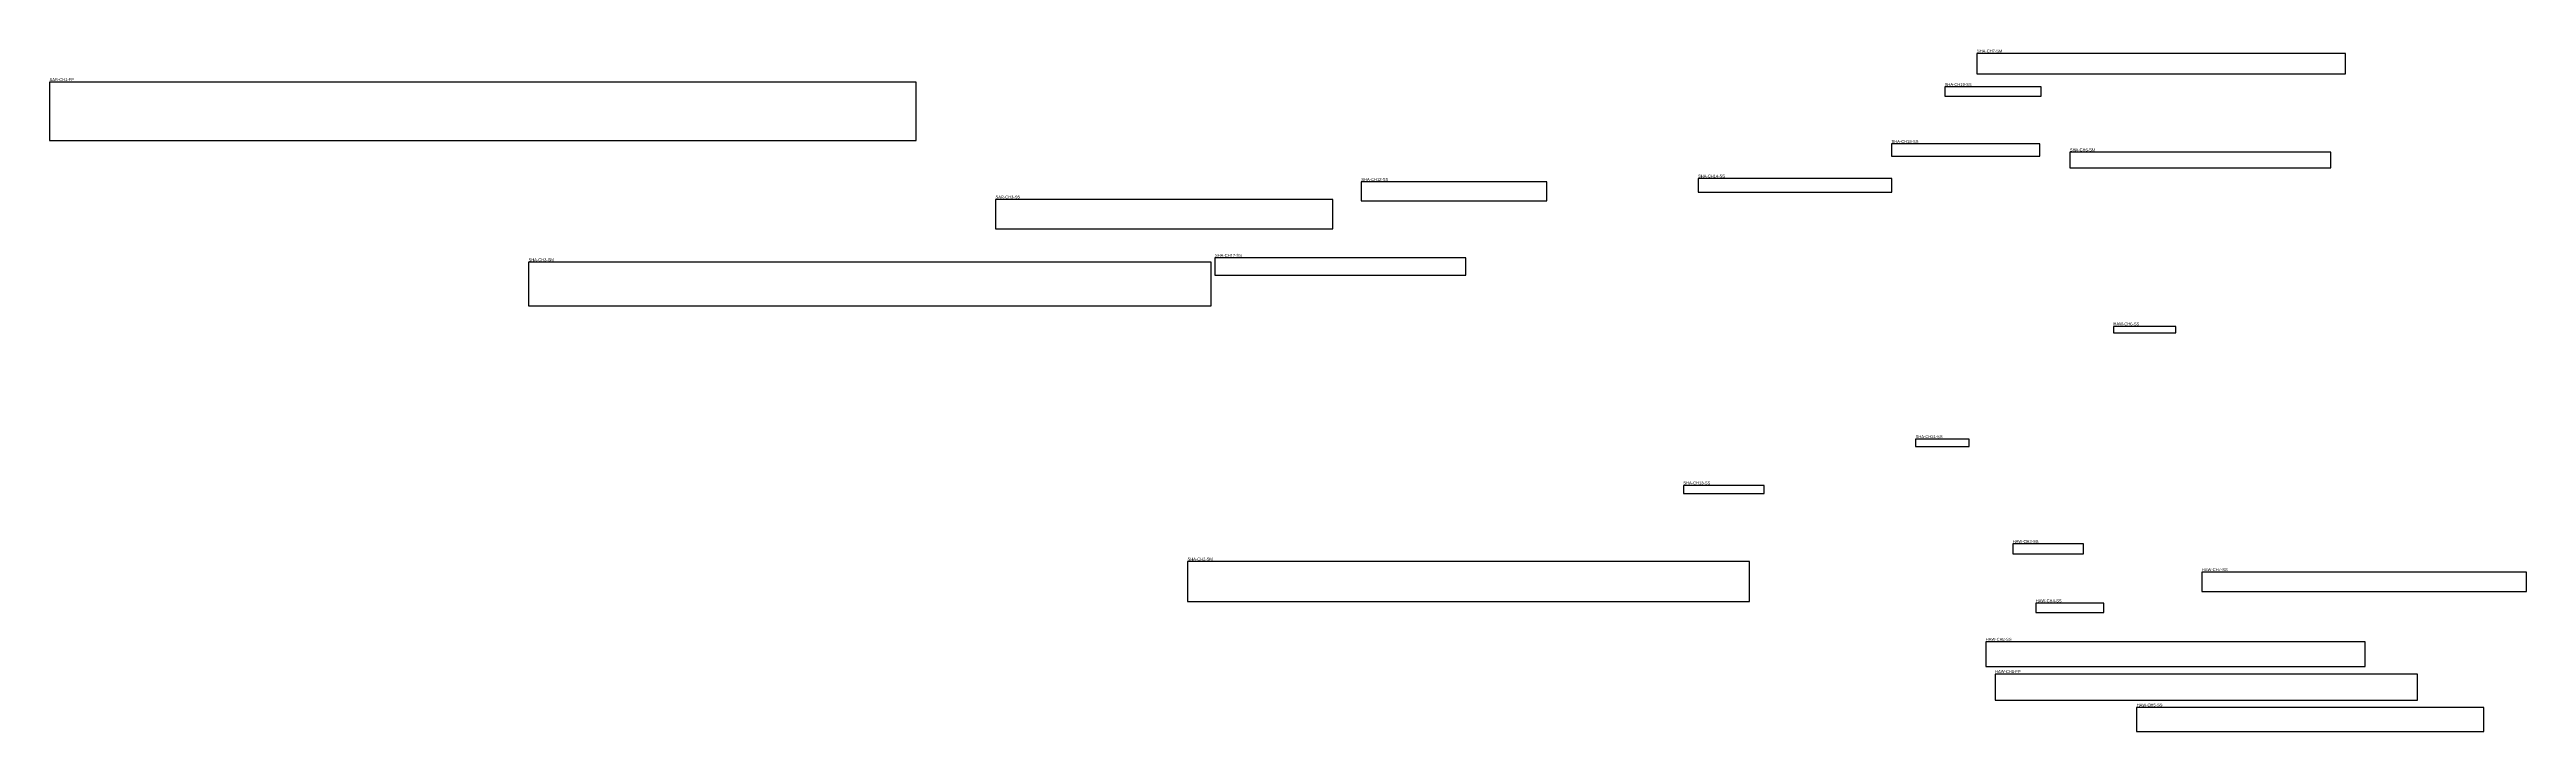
# Model space of a CAD drawing. Header units: metres. Extents: x 461274 to 520319, y 2645886 to 2678000.
# Drawn here: x 461274 to 511684, y 2645886 to 2659777 of the extents above; entities that cross this region are included whole.
import ezdxf

# ---------------------------------------------------------------- set-up
doc = ezdxf.new("R2010")
doc.units = ezdxf.units.M

msp = doc.modelspace()

# ---------------------------------------------------------------- linework, layer by layer
at = {"layer": 'PV_CH'}
for points in [[(500500.39, 2659280.77), (508003.79, 2659280.77), (508003.79, 2659696.07), (500500.39, 2659696.07)], [(461274.21, 2657924.77), (478914.41, 2657924.77), (478914.41, 2659113.17), (461274.21, 2659113.17)], [(499844.23, 2658828.21), (501808.63, 2658828.21), (501808.63, 2659014.21), (499844.23, 2659014.21)], [(498761.31, 2657601.04), (501781.01, 2657601.04), (501781.01, 2657853.34), (498761.31, 2657853.34)], [(502390.99, 2657363.68), (507703.39, 2657363.68), (507703.39, 2657683.08), (502390.99, 2657683.08)], [(494825.05, 2656874.46), (498769.65, 2656874.46), (498769.65, 2657149.16), (494825.05, 2657149.16)], [(480526.97, 2656123.49), (487392.47, 2656123.49), (487392.47, 2656722.69), (480526.97, 2656722.69)], [(487971.44, 2656696.81), (491744.64, 2656696.81), (491744.64, 2657080.21), (487971.44, 2657080.21)], [(471022.73, 2654555.54), (484912.33, 2654555.54), (484912.33, 2655444.34), (471022.73, 2655444.34)], [(484992.82, 2655177.7), (490100.72, 2655177.7), (490100.72, 2655534.3), (484992.82, 2655534.3)], [(503278.93, 2654005.53), (504549.13, 2654005.53), (504549.13, 2654137.43), (503278.93, 2654137.43)], [(499251.99, 2651694.06), (500340.89, 2651694.06), (500340.89, 2651841.46), (499251.99, 2651841.46)], [(494525.48, 2650731.26), (496167.68, 2650731.26), (496167.68, 2650898.56), (494525.48, 2650898.56)], [(501227.38, 2649506.78), (502667.78, 2649506.78), (502667.78, 2649706.58), (501227.38, 2649706.58)], [(484434.55, 2648536.18), (495869.95, 2648536.18), (495869.95, 2649348.18), (484434.55, 2649348.18)], [(505077.42, 2648739.73), (511683.82, 2648739.73), (511683.82, 2649132.73), (505077.42, 2649132.73)], [(501696.89, 2648310.99), (503082.19, 2648310.99), (503082.19, 2648498.69), (501696.89, 2648498.69)], [(500679.84, 2647208.85), (508400.94, 2647208.85), (508400.94, 2647713.45), (500679.84, 2647713.45)], [(500869.11, 2646526.14), (509464.61, 2646526.14), (509464.61, 2647057.04), (500869.11, 2647057.04)], [(503750.72, 2645886.13), (510816.52, 2645886.13), (510816.52, 2646375.23), (503750.72, 2646375.23)]]:
    msp.add_lwpolyline(points, close=True, dxfattribs=at)

# ---------------------------------------------------------------- texts
for s, p in [('SHA-CH7-SM', (500500.39, 2659716.07)), ('SAR-CH1-FP', (461274.21, 2659133.17)), ('SHA-CH19-SS', (499844.23, 2659034.21)), ('SHA-CH18-SS', (498761.31, 2657873.34)), ('SHA-CH6-SM', (502390.99, 2657703.08)), ('SHA-CH12-SS', (487971.44, 2657100.21)), ('SHA-CH14-SS', (494825.05, 2657169.16)), ('SAR-CH3-SS', (480526.97, 2656742.69)), ('SHA-CH17-SS', (484992.82, 2655554.3)), ('SHA-CH3-SM', (471022.73, 2655464.34)), ('HAW-CH6-SS', (503278.93, 2654157.43)), ('SHA-CH21-SS', (499251.99, 2651861.46)), ('SHA-CH13-SS', (494525.48, 2650918.56)), ('HAW-CH3-SS', (501227.38, 2649726.58)), ('SHA-CH2-SM', (484434.55, 2649368.18)), ('HAW-CH7-SS', (505077.42, 2649152.73)), ('HAW-CH4-SS', (501696.89, 2648518.69)), ('HAW-CH2-SS', (500679.84, 2647733.45)), ('HAW-CH1-FP', (500869.11, 2647077.04)), ('HAW-CH5-SS', (503750.72, 2646395.23))]:
    msp.add_text(s, height=60, dxfattribs=at).set_placement(p)

doc.saveas('drawing.dxf')
